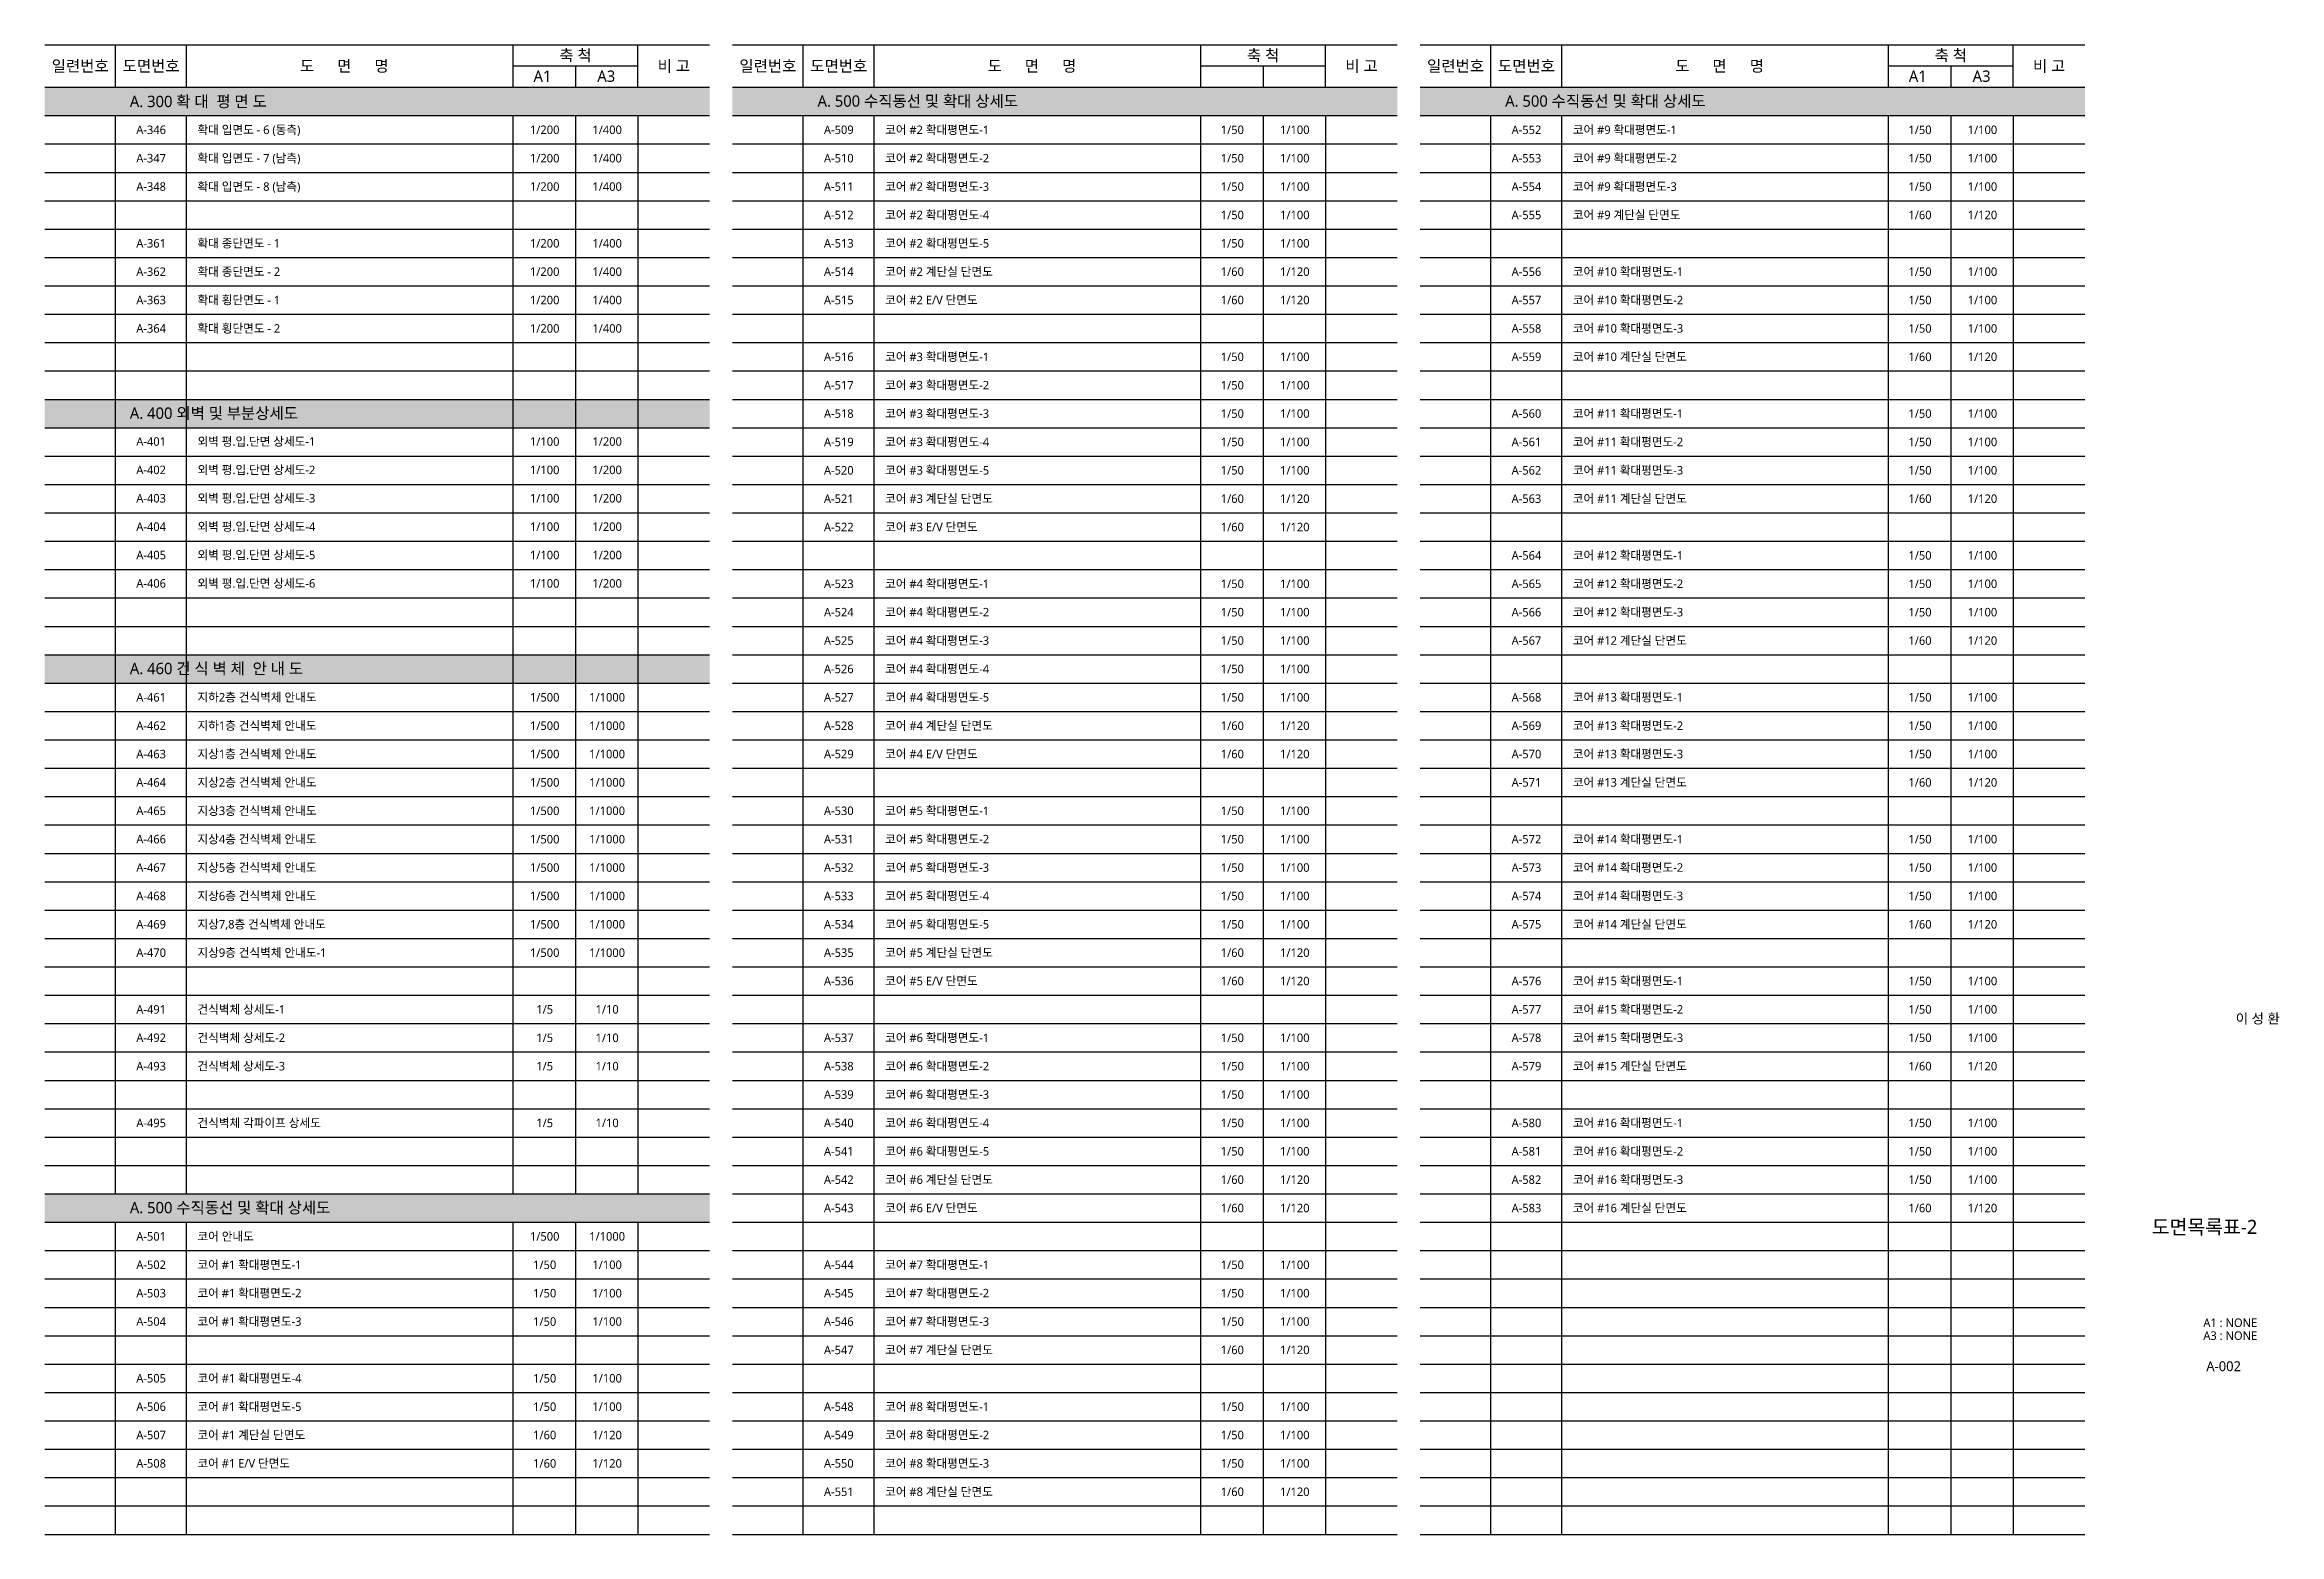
# Model space of a CAD drawing. Header units: millimetres. Extents: x 4153 to 7461, y -2683 to -2158.
# Drawn here: x 4993 to 5781, y -2683 to -2158 of the extents above; entities that cross this region are included whole.
import ezdxf
from ezdxf.enums import TextEntityAlignment as Align

# ---------------------------------------------------------------- set-up
doc = ezdxf.new("R2010")
doc.units = ezdxf.units.MM
doc.layers.get('0').update_dxf_attribs({"linetype": 'CONTINUOUS'})
for name, color, linetype in [('A-BORD-TEXT', 3, 'CONTINUOUS'), ('A-XXXX-SOLD', 252, 'CONTINUOUS'), ('A-XXXX-TABL', 7, 'CONTINUOUS'), ('A-XXXX-TXT2', 3, 'CONTINUOUS')]:
    doc.layers.add(name, color=color, linetype=linetype)
doc.styles.add('맑은고딕', font='malgun.ttf')

msp = doc.modelspace()

# ---------------------------------------------------------------- texts
at = {"layer": 'A-BORD-TEXT', "style": '맑은고딕'}
for s, p in [('이 성 환', (5780.75, -2503.45)), ('A-002', (5767.06, -2625.98))]:
    msp.add_text(s, height=3.5, dxfattribs=at).set_placement(p, align=Align.RIGHT)
msp.add_text('도면목록표-2', height=5, dxfattribs=at).set_placement((5754.24, -2575.15), align=Align.MIDDLE_CENTER)
for s, p in [('A1 : NONE', (5753.81, -2610.41)), ('A3 : NONE', (5753.81, -2614.94))]:
    msp.add_text(s, height=3, dxfattribs=at).set_placement(p)
at = {"layer": 'A-XXXX-TXT2', "style": '맑은고딕'}
for s, height, p in [('일련번호', 4, (5005.86, -2165.98)), ('도면번호', 4, (5030.86, -2165.98)), ('도      면      명', 4, (5098.9, -2165.98)), ('축 척', 4, (5180.37, -2162.23)), ('비 고', 4, (5214.99, -2165.98)), ('일련번호', 4, (5248.11, -2165.98)), ('도면번호', 4, (5273.11, -2165.98)), ('도      면      명', 4, (5341.15, -2165.98)), ('축 척', 4, (5422.62, -2162.23)), ('비 고', 4, (5457.24, -2165.98)), ('일련번호', 4, (5490.36, -2165.98)), ('도면번호', 4, (5515.36, -2165.98)), ('도      면      명', 4, (5583.4, -2165.98)), ('축 척', 4, (5664.87, -2162.23)), ('비 고', 4, (5699.49, -2165.98)), ('A1', 4, (5168.72, -2169.58)), ('A3', 4, (5191.19, -2169.58)), ('A1', 4, (5653.22, -2169.58)), ('A3', 4, (5675.69, -2169.58)), ('A-346', 3, (5030.86, -2188.48)), ('1/200', 3, (5169.5, -2188.48)), ('1/400', 3, (5191.5, -2188.48)), ('A-509', 3, (5273.11, -2188.48)), ('1/50', 3, (5411.75, -2188.48)), ('1/100', 3, (5433.75, -2188.48)), ('A-552', 3, (5515.36, -2188.48)), ('1/50', 3, (5654, -2188.48)), ('1/100', 3, (5676, -2188.48)), ('A-347', 3, (5030.86, -2198.48)), ('1/200', 3, (5169.5, -2198.48)), ('1/400', 3, (5191.5, -2198.48)), ('A-510', 3, (5273.11, -2198.48)), ('1/50', 3, (5411.75, -2198.48)), ('1/100', 3, (5433.75, -2198.48)), ('A-553', 3, (5515.36, -2198.48)), ('1/50', 3, (5654, -2198.48)), ('1/100', 3, (5676, -2198.48)), ('A-348', 3, (5030.86, -2208.48)), ('1/200', 3, (5169.5, -2208.48)), ('1/400', 3, (5191.5, -2208.48)), ('A-511', 3, (5273.11, -2208.48)), ('1/50', 3, (5411.75, -2208.48)), ('1/100', 3, (5433.75, -2208.48)), ('A-554', 3, (5515.36, -2208.48)), ('1/50', 3, (5654, -2208.48)), ('1/100', 3, (5676, -2208.48)), ('A-512', 3, (5273.11, -2218.48)), ('1/50', 3, (5411.75, -2218.48)), ('1/100', 3, (5433.75, -2218.48)), ('A-555', 3, (5515.36, -2218.48)), ('1/60', 3, (5654, -2218.48)), ('1/120', 3, (5676, -2218.48)), ('A-361', 3, (5030.86, -2228.48)), ('1/200', 3, (5169.5, -2228.48)), ('1/400', 3, (5191.5, -2228.48)), ('A-513', 3, (5273.11, -2228.48)), ('1/50', 3, (5411.75, -2228.48)), ('1/100', 3, (5433.75, -2228.48)), ('A-362', 3, (5030.86, -2238.48)), ('1/200', 3, (5169.5, -2238.48)), ('1/400', 3, (5191.5, -2238.48)), ('A-514', 3, (5273.11, -2238.48)), ('1/60', 3, (5411.75, -2238.48)), ('1/120', 3, (5433.75, -2238.48)), ('A-556', 3, (5515.36, -2238.48)), ('1/50', 3, (5654, -2238.48)), ('1/100', 3, (5676, -2238.48)), ('A-363', 3, (5030.86, -2248.48)), ('1/200', 3, (5169.5, -2248.48)), ('1/400', 3, (5191.5, -2248.48)), ('A-515', 3, (5273.11, -2248.48)), ('1/60', 3, (5411.75, -2248.48)), ('1/120', 3, (5433.75, -2248.48)), ('A-557', 3, (5515.36, -2248.48)), ('1/50', 3, (5654, -2248.48)), ('1/100', 3, (5676, -2248.48)), ('A-364', 3, (5030.86, -2258.48)), ('1/200', 3, (5169.5, -2258.48)), ('1/400', 3, (5191.5, -2258.48)), ('A-558', 3, (5515.36, -2258.48)), ('1/50', 3, (5654, -2258.48)), ('1/100', 3, (5676, -2258.48)), ('A-516', 3, (5273.11, -2268.48)), ('1/50', 3, (5411.75, -2268.48)), ('1/100', 3, (5433.75, -2268.48)), ('A-559', 3, (5515.36, -2268.48)), ('1/60', 3, (5654, -2268.48)), ('1/120', 3, (5676, -2268.48)), ('A-517', 3, (5273.11, -2278.48)), ('1/50', 3, (5411.75, -2278.48)), ('1/100', 3, (5433.75, -2278.48)), ('A-518', 3, (5273.11, -2288.48)), ('1/50', 3, (5411.75, -2288.48)), ('1/100', 3, (5433.75, -2288.48)), ('A-560', 3, (5515.36, -2288.48)), ('1/50', 3, (5654, -2288.48)), ('1/100', 3, (5676, -2288.48)), ('A-401', 3, (5030.86, -2298.34)), ('1/100', 3, (5169.5, -2298.34)), ('1/200', 3, (5191.5, -2298.34)), ('A-519', 3, (5273.11, -2298.48)), ('1/50', 3, (5411.75, -2298.48)), ('1/100', 3, (5433.75, -2298.48)), ('A-561', 3, (5515.36, -2298.48)), ('1/50', 3, (5654, -2298.48)), ('1/100', 3, (5676, -2298.48)), ('A-402', 3, (5030.86, -2308.34)), ('1/100', 3, (5169.5, -2308.34)), ('1/200', 3, (5191.5, -2308.34)), ('A-520', 3, (5273.11, -2308.48)), ('1/50', 3, (5411.75, -2308.48)), ('1/100', 3, (5433.75, -2308.48)), ('A-562', 3, (5515.36, -2308.48)), ('1/50', 3, (5654, -2308.48)), ('1/100', 3, (5676, -2308.48)), ('A-403', 3, (5030.86, -2318.34)), ('1/100', 3, (5169.5, -2318.34)), ('1/200', 3, (5191.5, -2318.34)), ('A-521', 3, (5273.11, -2318.48)), ('1/60', 3, (5411.75, -2318.48)), ('1/120', 3, (5433.75, -2318.48)), ('A-563', 3, (5515.36, -2318.48)), ('1/60', 3, (5654, -2318.48)), ('1/120', 3, (5676, -2318.48)), ('A-404', 3, (5030.86, -2328.34)), ('1/100', 3, (5169.5, -2328.34)), ('1/200', 3, (5191.5, -2328.34)), ('A-522', 3, (5273.11, -2328.48)), ('1/60', 3, (5411.75, -2328.48)), ('1/120', 3, (5433.75, -2328.48)), ('A-405', 3, (5030.86, -2338.34)), ('1/100', 3, (5169.5, -2338.34)), ('1/200', 3, (5191.5, -2338.34)), ('A-564', 3, (5515.36, -2338.48)), ('1/50', 3, (5654, -2338.48)), ('1/100', 3, (5676, -2338.48)), ('A-406', 3, (5030.86, -2348.34)), ('1/100', 3, (5169.5, -2348.34)), ('1/200', 3, (5191.5, -2348.34)), ('A-523', 3, (5273.11, -2348.48)), ('1/50', 3, (5411.75, -2348.48)), ('1/100', 3, (5433.75, -2348.48)), ('A-565', 3, (5515.36, -2348.48)), ('1/50', 3, (5654, -2348.48)), ('1/100', 3, (5676, -2348.48)), ('A-524', 3, (5273.11, -2358.48)), ('1/50', 3, (5411.75, -2358.48)), ('1/100', 3, (5433.75, -2358.48)), ('A-566', 3, (5515.36, -2358.48)), ('1/50', 3, (5654, -2358.48)), ('1/100', 3, (5676, -2358.48)), ('A-525', 3, (5273.11, -2368.48)), ('1/50', 3, (5411.75, -2368.48)), ('1/100', 3, (5433.75, -2368.48)), ('A-567', 3, (5515.36, -2368.48)), ('1/60', 3, (5654, -2368.48)), ('1/120', 3, (5676, -2368.48)), ('A-526', 3, (5273.11, -2378.48)), ('1/50', 3, (5411.75, -2378.48)), ('1/100', 3, (5433.75, -2378.48)), ('A-461', 3, (5030.86, -2388.48)), ('1/500', 3, (5169.5, -2388.48)), ('1/1000', 3, (5191.5, -2388.48)), ('A-527', 3, (5273.11, -2388.48)), ('1/50', 3, (5411.75, -2388.48)), ('1/100', 3, (5433.75, -2388.48)), ('A-568', 3, (5515.36, -2388.48)), ('1/50', 3, (5654, -2388.48)), ('1/100', 3, (5676, -2388.48)), ('A-462', 3, (5030.86, -2398.48)), ('1/500', 3, (5169.5, -2398.48)), ('1/1000', 3, (5191.5, -2398.48)), ('A-528', 3, (5273.11, -2398.48)), ('1/60', 3, (5411.75, -2398.48)), ('1/120', 3, (5433.75, -2398.48)), ('A-569', 3, (5515.36, -2398.48)), ('1/50', 3, (5654, -2398.48)), ('1/100', 3, (5676, -2398.48)), ('A-463', 3, (5030.86, -2408.48)), ('1/500', 3, (5169.5, -2408.48)), ('1/1000', 3, (5191.5, -2408.48)), ('A-529', 3, (5273.11, -2408.48)), ('1/60', 3, (5411.75, -2408.48)), ('1/120', 3, (5433.75, -2408.48)), ('A-570', 3, (5515.36, -2408.48)), ('1/50', 3, (5654, -2408.48)), ('1/100', 3, (5676, -2408.48)), ('A-464', 3, (5030.86, -2418.48)), ('1/500', 3, (5169.5, -2418.48)), ('1/1000', 3, (5191.5, -2418.48)), ('A-571', 3, (5515.36, -2418.48)), ('1/60', 3, (5654, -2418.48)), ('1/120', 3, (5676, -2418.48)), ('A-465', 3, (5030.86, -2428.48)), ('1/500', 3, (5169.5, -2428.48)), ('1/1000', 3, (5191.5, -2428.48)), ('A-530', 3, (5273.11, -2428.48)), ('1/50', 3, (5411.75, -2428.48)), ('1/100', 3, (5433.75, -2428.48)), ('A-466', 3, (5030.86, -2438.48)), ('1/500', 3, (5169.5, -2438.48)), ('1/1000', 3, (5191.5, -2438.48)), ('A-531', 3, (5273.11, -2438.48)), ('1/50', 3, (5411.75, -2438.48)), ('1/100', 3, (5433.75, -2438.48)), ('A-572', 3, (5515.36, -2438.48)), ('1/50', 3, (5654, -2438.48)), ('1/100', 3, (5676, -2438.48)), ('A-467', 3, (5030.86, -2448.48)), ('1/500', 3, (5169.5, -2448.48)), ('1/1000', 3, (5191.5, -2448.48)), ('A-532', 3, (5273.11, -2448.48)), ('1/50', 3, (5411.75, -2448.48)), ('1/100', 3, (5433.75, -2448.48)), ('A-573', 3, (5515.36, -2448.48)), ('1/50', 3, (5654, -2448.48)), ('1/100', 3, (5676, -2448.48)), ('A-468', 3, (5030.86, -2458.48)), ('1/500', 3, (5169.5, -2458.48)), ('1/1000', 3, (5191.5, -2458.48)), ('A-533', 3, (5273.11, -2458.48)), ('1/50', 3, (5411.75, -2458.48)), ('1/100', 3, (5433.75, -2458.48)), ('A-574', 3, (5515.36, -2458.48)), ('1/50', 3, (5654, -2458.48)), ('1/100', 3, (5676, -2458.48)), ('A-469', 3, (5030.86, -2468.48)), ('1/500', 3, (5169.5, -2468.48)), ('1/1000', 3, (5191.5, -2468.48)), ('A-534', 3, (5273.11, -2468.48)), ('1/50', 3, (5411.75, -2468.48)), ('1/100', 3, (5433.75, -2468.48)), ('A-575', 3, (5515.36, -2468.48)), ('1/60', 3, (5654, -2468.48)), ('1/120', 3, (5676, -2468.48)), ('A-470', 3, (5030.86, -2478.48)), ('1/500', 3, (5169.5, -2478.48)), ('1/1000', 3, (5191.5, -2478.48)), ('A-535', 3, (5273.11, -2478.48)), ('1/60', 3, (5411.75, -2478.48)), ('1/120', 3, (5433.75, -2478.48)), ('A-536', 3, (5273.11, -2488.48)), ('1/60', 3, (5411.75, -2488.48)), ('1/120', 3, (5433.75, -2488.48)), ('A-576', 3, (5515.36, -2488.48)), ('1/50', 3, (5654, -2488.48)), ('1/100', 3, (5676, -2488.48)), ('A-491', 3, (5030.86, -2498.48)), ('1/5', 3, (5169.5, -2498.48)), ('1/10', 3, (5191.5, -2498.48)), ('A-577', 3, (5515.36, -2498.48)), ('1/50', 3, (5654, -2498.48)), ('1/100', 3, (5676, -2498.48)), ('A-492', 3, (5030.86, -2508.48)), ('1/5', 3, (5169.5, -2508.48)), ('1/10', 3, (5191.5, -2508.48)), ('A-537', 3, (5273.11, -2508.48)), ('1/50', 3, (5411.75, -2508.48)), ('1/100', 3, (5433.75, -2508.48)), ('A-578', 3, (5515.36, -2508.48)), ('1/50', 3, (5654, -2508.48)), ('1/100', 3, (5676, -2508.48)), ('A-493', 3, (5030.86, -2518.48)), ('1/5', 3, (5169.5, -2518.48)), ('1/10', 3, (5191.5, -2518.48)), ('A-538', 3, (5273.11, -2518.48)), ('1/50', 3, (5411.75, -2518.48)), ('1/100', 3, (5433.75, -2518.48)), ('A-579', 3, (5515.36, -2518.48)), ('1/60', 3, (5654, -2518.48)), ('1/120', 3, (5676, -2518.48)), ('A-539', 3, (5273.11, -2528.48)), ('1/50', 3, (5411.75, -2528.48)), ('1/100', 3, (5433.75, -2528.48)), ('A-495', 3, (5030.86, -2538.48)), ('1/5', 3, (5169.5, -2538.48)), ('1/10', 3, (5191.5, -2538.48)), ('A-540', 3, (5273.11, -2538.48)), ('1/50', 3, (5411.75, -2538.48)), ('1/100', 3, (5433.75, -2538.48)), ('A-580', 3, (5515.36, -2538.48)), ('1/50', 3, (5654, -2538.48)), ('1/100', 3, (5676, -2538.48)), ('A-541', 3, (5273.11, -2548.48)), ('1/50', 3, (5411.75, -2548.48)), ('1/100', 3, (5433.75, -2548.48)), ('A-581', 3, (5515.36, -2548.48)), ('1/50', 3, (5654, -2548.48)), ('1/100', 3, (5676, -2548.48)), ('A-542', 3, (5273.11, -2558.48)), ('1/60', 3, (5411.75, -2558.48)), ('1/120', 3, (5433.75, -2558.48)), ('A-582', 3, (5515.36, -2558.48)), ('1/50', 3, (5654, -2558.48)), ('1/100', 3, (5676, -2558.48)), ('A-543', 3, (5273.11, -2568.48)), ('1/60', 3, (5411.75, -2568.48)), ('1/120', 3, (5433.75, -2568.48)), ('A-583', 3, (5515.36, -2568.48)), ('1/60', 3, (5654, -2568.48)), ('1/120', 3, (5676, -2568.48)), ('A-501', 3, (5030.86, -2578.48)), ('1/500', 3, (5169.5, -2578.48)), ('1/1000', 3, (5191.5, -2578.48)), ('A-502', 3, (5030.86, -2588.48)), ('1/50', 3, (5169.5, -2588.48)), ('1/100', 3, (5191.5, -2588.48)), ('A-544', 3, (5273.11, -2588.48)), ('1/50', 3, (5411.75, -2588.48)), ('1/100', 3, (5433.75, -2588.48)), ('A-503', 3, (5030.86, -2598.48)), ('1/50', 3, (5169.5, -2598.48)), ('1/100', 3, (5191.5, -2598.48)), ('A-545', 3, (5273.11, -2598.48)), ('1/50', 3, (5411.75, -2598.48)), ('1/100', 3, (5433.75, -2598.48)), ('A-504', 3, (5030.86, -2608.48)), ('1/50', 3, (5169.5, -2608.48)), ('1/100', 3, (5191.5, -2608.48)), ('A-546', 3, (5273.11, -2608.48)), ('1/50', 3, (5411.75, -2608.48)), ('1/100', 3, (5433.75, -2608.48)), ('A-547', 3, (5273.11, -2618.48)), ('1/60', 3, (5411.75, -2618.48)), ('1/120', 3, (5433.75, -2618.48)), ('A-505', 3, (5030.86, -2628.48)), ('1/50', 3, (5169.5, -2628.48)), ('1/100', 3, (5191.5, -2628.48)), ('A-506', 3, (5030.86, -2638.48)), ('1/50', 3, (5169.5, -2638.48)), ('1/100', 3, (5191.5, -2638.48)), ('A-548', 3, (5273.11, -2638.48)), ('1/50', 3, (5411.75, -2638.48)), ('1/100', 3, (5433.75, -2638.48)), ('A-507', 3, (5030.86, -2648.48)), ('1/60', 3, (5169.5, -2648.48)), ('1/120', 3, (5191.5, -2648.48)), ('A-549', 3, (5273.11, -2648.48)), ('1/50', 3, (5411.75, -2648.48)), ('1/100', 3, (5433.75, -2648.48)), ('A-508', 3, (5030.86, -2658.48)), ('1/60', 3, (5169.5, -2658.48)), ('1/120', 3, (5191.5, -2658.48)), ('A-550', 3, (5273.11, -2658.48)), ('1/50', 3, (5411.75, -2658.48)), ('1/100', 3, (5433.75, -2658.48)), ('A-551', 3, (5273.11, -2668.48)), ('1/60', 3, (5411.75, -2668.48)), ('1/120', 3, (5433.75, -2668.48))]:
    msp.add_text(s, height=height, dxfattribs=at).set_placement(p, align=Align.MIDDLE_CENTER)
for s, height, p in [('A. 300 확 대  평 면 도', 4, (5023.36, -2178.48)), ('확대 입면도 - 6 (동측)', 3, (5047.19, -2188.48)), ('코어 #2 확대평면도-1', 3, (5289.44, -2188.48)), ('코어 #9 확대평면도-1', 3, (5531.69, -2188.48)), ('확대 입면도 - 7 (남측)', 3, (5047.19, -2198.48)), ('코어 #2 확대평면도-2', 3, (5289.44, -2198.48)), ('코어 #9 확대평면도-2', 3, (5531.69, -2198.48)), ('확대 입면도 - 8 (남측)', 3, (5047.19, -2208.48)), ('코어 #2 확대평면도-3', 3, (5289.44, -2208.48)), ('코어 #9 확대평면도-3', 3, (5531.69, -2208.48)), ('코어 #2 확대평면도-4', 3, (5289.44, -2218.48)), ('코어 #9 계단실 단면도', 3, (5531.69, -2218.48)), ('확대 종단면도 - 1', 3, (5047.19, -2228.48)), ('코어 #2 확대평면도-5', 3, (5289.44, -2228.48)), ('확대 종단면도 - 2', 3, (5047.19, -2238.48)), ('코어 #2 계단실 단면도', 3, (5289.44, -2238.48)), ('코어 #10 확대평면도-1', 3, (5531.69, -2238.48)), ('확대 횡단면도 - 1', 3, (5047.19, -2248.48)), ('코어 #2 E/V 단면도', 3, (5289.44, -2248.48)), ('코어 #10 확대평면도-2', 3, (5531.69, -2248.48)), ('확대 횡단면도 - 2', 3, (5047.19, -2258.48)), ('코어 #10 확대평면도-3', 3, (5531.69, -2258.48)), ('코어 #3 확대평면도-1', 3, (5289.44, -2268.48)), ('코어 #10 계단실 단면도', 3, (5531.69, -2268.48)), ('코어 #3 확대평면도-2', 3, (5289.44, -2278.48)), ('A. 400 외벽 및 부분상세도', 4, (5023.36, -2288.34)), ('코어 #3 확대평면도-3', 3, (5289.44, -2288.48)), ('코어 #11 확대평면도-1', 3, (5531.69, -2288.48)), ('외벽 평.입.단면 상세도-1', 3, (5047.19, -2298.34)), ('코어 #3 확대평면도-4', 3, (5289.44, -2298.48)), ('코어 #11 확대평면도-2', 3, (5531.69, -2298.48)), ('외벽 평.입.단면 상세도-2', 3, (5047.19, -2308.34)), ('코어 #3 확대평면도-5', 3, (5289.44, -2308.48)), ('코어 #11 확대평면도-3', 3, (5531.69, -2308.48)), ('외벽 평.입.단면 상세도-3', 3, (5047.19, -2318.34)), ('코어 #3 계단실 단면도', 3, (5289.44, -2318.48)), ('코어 #11 계단실 단면도', 3, (5531.69, -2318.48)), ('외벽 평.입.단면 상세도-4', 3, (5047.19, -2328.34)), ('코어 #3 E/V 단면도', 3, (5289.44, -2328.48)), ('외벽 평.입.단면 상세도-5', 3, (5047.19, -2338.34)), ('코어 #12 확대평면도-1', 3, (5531.69, -2338.48)), ('외벽 평.입.단면 상세도-6', 3, (5047.19, -2348.34)), ('코어 #4 확대평면도-1', 3, (5289.44, -2348.48)), ('코어 #12 확대평면도-2', 3, (5531.69, -2348.48)), ('코어 #4 확대평면도-2', 3, (5289.44, -2358.48)), ('코어 #12 확대평면도-3', 3, (5531.69, -2358.48)), ('코어 #4 확대평면도-3', 3, (5289.44, -2368.48)), ('코어 #12 계단실 단면도', 3, (5531.69, -2368.48)), ('A. 460 건 식 벽 체  안 내 도', 4, (5023.36, -2378.34)), ('코어 #4 확대평면도-4', 3, (5289.44, -2378.48)), ('지하2층 건식벽체 안내도', 3, (5047.19, -2388.48)), ('코어 #4 확대평면도-5', 3, (5289.44, -2388.48)), ('코어 #13 확대평면도-1', 3, (5531.69, -2388.48)), ('지하1층 건식벽체 안내도', 3, (5047.19, -2398.48)), ('코어 #4 계단실 단면도', 3, (5289.44, -2398.48)), ('코어 #13 확대평면도-2', 3, (5531.69, -2398.48)), ('지상1층 건식벽체 안내도', 3, (5047.19, -2408.48)), ('코어 #4 E/V 단면도', 3, (5289.44, -2408.48)), ('코어 #13 확대평면도-3', 3, (5531.69, -2408.48)), ('지상2층 건식벽체 안내도', 3, (5047.19, -2418.48)), ('코어 #13 계단실 단면도', 3, (5531.69, -2418.48)), ('지상3층 건식벽체 안내도', 3, (5047.19, -2428.48)), ('코어 #5 확대평면도-1', 3, (5289.44, -2428.48)), ('지상4층 건식벽체 안내도', 3, (5047.19, -2438.48)), ('코어 #5 확대평면도-2', 3, (5289.44, -2438.48)), ('코어 #14 확대평면도-1', 3, (5531.69, -2438.48)), ('지상5층 건식벽체 안내도', 3, (5047.19, -2448.48)), ('코어 #5 확대평면도-3', 3, (5289.44, -2448.48)), ('코어 #14 확대평면도-2', 3, (5531.69, -2448.48)), ('지상6층 건식벽체 안내도', 3, (5047.19, -2458.48)), ('코어 #5 확대평면도-4', 3, (5289.44, -2458.48)), ('코어 #14 확대평면도-3', 3, (5531.69, -2458.48)), ('지상7,8층 건식벽체 안내도', 3, (5047.19, -2468.48)), ('코어 #5 확대평면도-5', 3, (5289.44, -2468.48)), ('코어 #14 계단실 단면도', 3, (5531.69, -2468.48)), ('지상9층 건식벽체 안내도-1', 3, (5047.19, -2478.48)), ('코어 #5 계단실 단면도', 3, (5289.44, -2478.48)), ('코어 #5 E/V 단면도', 3, (5289.44, -2488.48)), ('코어 #15 확대평면도-1', 3, (5531.69, -2488.48)), ('건식벽체 상세도-1', 3, (5047.19, -2498.48)), ('코어 #15 확대평면도-2', 3, (5531.69, -2498.48)), ('건식벽체 상세도-2', 3, (5047.19, -2508.48)), ('코어 #6 확대평면도-1', 3, (5289.44, -2508.48)), ('코어 #15 확대평면도-3', 3, (5531.69, -2508.48)), ('건식벽체 상세도-3', 3, (5047.19, -2518.48)), ('코어 #6 확대평면도-2', 3, (5289.44, -2518.48)), ('코어 #15 계단실 단면도', 3, (5531.69, -2518.48)), ('코어 #6 확대평면도-3', 3, (5289.44, -2528.48)), ('건식벽체 각파이프 상세도', 3, (5047.19, -2538.48)), ('코어 #6 확대평면도-4', 3, (5289.44, -2538.48)), ('코어 #16 확대평면도-1', 3, (5531.69, -2538.48)), ('코어 #6 확대평면도-5', 3, (5289.44, -2548.48)), ('코어 #16 확대평면도-2', 3, (5531.69, -2548.48)), ('코어 #6 계단실 단면도', 3, (5289.44, -2558.48)), ('코어 #16 확대평면도-3', 3, (5531.69, -2558.48)), ('코어 #6 E/V 단면도', 3, (5289.44, -2568.48)), ('코어 #16 계단실 단면도', 3, (5531.69, -2568.48)), ('코어 안내도', 3, (5047.19, -2578.48)), ('코어 #1 확대평면도-1', 3, (5047.19, -2588.48)), ('코어 #7 확대평면도-1', 3, (5289.44, -2588.48)), ('코어 #1 확대평면도-2', 3, (5047.19, -2598.48)), ('코어 #7 확대평면도-2', 3, (5289.44, -2598.48)), ('코어 #1 확대평면도-3', 3, (5047.19, -2608.48)), ('코어 #7 확대평면도-3', 3, (5289.44, -2608.48)), ('코어 #7 계단실 단면도', 3, (5289.44, -2618.48)), ('코어 #1 확대평면도-4', 3, (5047.19, -2628.48)), ('코어 #1 확대평면도-5', 3, (5047.19, -2638.48)), ('코어 #8 확대평면도-1', 3, (5289.44, -2638.48)), ('코어 #1 계단실 단면도', 3, (5047.19, -2648.48)), ('코어 #8 확대평면도-2', 3, (5289.44, -2648.48)), ('코어 #1 E/V 단면도', 3, (5047.19, -2658.48)), ('코어 #8 확대평면도-3', 3, (5289.44, -2658.48)), ('코어 #8 계단실 단면도', 3, (5289.44, -2668.48))]:
    msp.add_text(s, height=height, dxfattribs=at).set_placement(p, align=Align.MIDDLE_LEFT)

# ---------------------------------------------------------------- blocks, each defined once
blk = doc.blocks.new('Table')
at = {"layer": 'A-XXXX-TABL', "color": 2}
for p, q in [((0, 525), (234.25, 525)), ((242.25, 525), (476.5, 525)), ((484.5, 525), (718.75, 525)), ((0, 510), (234.25, 510)), ((242.25, 510), (476.5, 510)), ((484.5, 510), (718.75, 510)), ((0, 0), (234.25, 0)), ((242.25, 0), (476.5, 0)), ((484.5, 0), (718.75, 0))]:
    blk.add_line(p, q, dxfattribs=at)
at = {"layer": 'A-XXXX-TABL'}
for p, q in [((25, 510), (25, 525)), ((50, 510), (50, 525)), ((165, 510), (165, 525)), ((209, 510), (209, 525)), ((267.25, 510), (267.25, 525)), ((292.25, 510), (292.25, 525)), ((407.25, 510), (407.25, 525)), ((451.25, 510), (451.25, 525)), ((509.5, 510), (509.5, 525)), ((534.5, 510), (534.5, 525)), ((649.5, 510), (649.5, 525)), ((693.5, 510), (693.5, 525)), ((165, 517.5), (209, 517.5)), ((187, 517.5), (187, 510)), ((407.25, 517.5), (451.25, 517.5)), ((429.25, 517.5), (429.25, 510)), ((649.5, 517.5), (693.5, 517.5)), ((671.5, 517.5), (671.5, 510)), ((25, 0), (25, 500)), ((50, 0), (50, 500)), ((165, 0), (165, 500)), ((187, 500), (187, 0)), ((209, 500), (209, 0)), ((267.25, 0), (267.25, 500)), ((292.25, 0), (292.25, 500)), ((407.25, 0), (407.25, 500)), ((429.25, 500), (429.25, 0)), ((451.25, 500), (451.25, 0)), ((509.5, 0), (509.5, 500)), ((534.5, 0), (534.5, 500)), ((649.5, 0), (649.5, 500)), ((671.5, 500), (671.5, 0)), ((693.5, 500), (693.5, 0))]:
    blk.add_line(p, q, dxfattribs=at)
at = {"layer": 'A-XXXX-TABL', "color": 3}
for p, q in [((0, 500), (234.25, 500)), ((242.25, 500), (476.5, 500)), ((484.5, 500), (718.75, 500))]:
    blk.add_line(p, q, dxfattribs=at)
at = {"layer": 'A-XXXX-TABL', "color": 8}
for p, q in [((0, 490), (234.25, 490)), ((242.25, 490), (476.5, 490)), ((484.5, 490), (718.75, 490)), ((0, 480), (234.25, 480)), ((242.25, 480), (476.5, 480)), ((484.5, 480), (718.75, 480)), ((0, 470), (234.25, 470)), ((242.25, 470), (476.5, 470)), ((484.5, 470), (718.75, 470)), ((0, 460), (234.25, 460)), ((242.25, 460), (476.5, 460)), ((484.5, 460), (718.75, 460)), ((0, 450), (234.25, 450)), ((242.25, 450), (476.5, 450)), ((484.5, 450), (718.75, 450)), ((0, 440), (234.25, 440)), ((242.25, 440), (476.5, 440)), ((484.5, 440), (718.75, 440)), ((0, 430), (234.25, 430)), ((242.25, 430), (476.5, 430)), ((484.5, 430), (718.75, 430)), ((0, 420), (234.25, 420)), ((242.25, 420), (476.5, 420)), ((484.5, 420), (718.75, 420)), ((0, 410), (234.25, 410)), ((242.25, 410), (476.5, 410)), ((484.5, 410), (718.75, 410)), ((0, 400), (234.25, 400)), ((242.25, 400), (476.5, 400)), ((484.5, 400), (718.75, 400)), ((0, 390), (234.25, 390)), ((242.25, 390), (476.5, 390)), ((484.5, 390), (718.75, 390)), ((0, 380), (234.25, 380)), ((242.25, 380), (476.5, 380)), ((484.5, 380), (718.75, 380)), ((0, 370), (234.25, 370)), ((242.25, 370), (476.5, 370)), ((484.5, 370), (718.75, 370)), ((0, 360), (234.25, 360)), ((242.25, 360), (476.5, 360)), ((484.5, 360), (718.75, 360)), ((0, 350), (234.25, 350)), ((242.25, 350), (476.5, 350)), ((484.5, 350), (718.75, 350)), ((0, 340), (234.25, 340)), ((242.25, 340), (476.5, 340)), ((484.5, 340), (718.75, 340)), ((0, 330), (234.25, 330)), ((242.25, 330), (476.5, 330)), ((484.5, 330), (718.75, 330)), ((0, 320), (234.25, 320)), ((242.25, 320), (476.5, 320)), ((484.5, 320), (718.75, 320)), ((0, 310), (234.25, 310)), ((242.25, 310), (476.5, 310)), ((484.5, 310), (718.75, 310)), ((0, 300), (234.25, 300)), ((242.25, 300), (476.5, 300)), ((484.5, 300), (718.75, 300)), ((0, 290), (234.25, 290)), ((242.25, 290), (476.5, 290)), ((484.5, 290), (718.75, 290)), ((0, 280), (234.25, 280)), ((242.25, 280), (476.5, 280)), ((484.5, 280), (718.75, 280)), ((0, 270), (234.25, 270)), ((242.25, 270), (476.5, 270)), ((484.5, 270), (718.75, 270)), ((0, 260), (234.25, 260)), ((242.25, 260), (476.5, 260)), ((484.5, 260), (718.75, 260)), ((0, 250), (234.25, 250)), ((242.25, 250), (476.5, 250)), ((484.5, 250), (718.75, 250)), ((0, 240), (234.25, 240)), ((242.25, 240), (476.5, 240)), ((484.5, 240), (718.75, 240)), ((0, 230), (234.25, 230)), ((242.25, 230), (476.5, 230)), ((484.5, 230), (718.75, 230)), ((0, 220), (234.25, 220)), ((242.25, 220), (476.5, 220)), ((484.5, 220), (718.75, 220)), ((0, 210), (234.25, 210)), ((242.25, 210), (476.5, 210)), ((484.5, 210), (718.75, 210)), ((0, 200), (234.25, 200)), ((242.25, 200), (476.5, 200)), ((484.5, 200), (718.75, 200)), ((0, 190), (234.25, 190)), ((242.25, 190), (476.5, 190)), ((484.5, 190), (718.75, 190)), ((0, 180), (234.25, 180)), ((242.25, 180), (476.5, 180)), ((484.5, 180), (718.75, 180)), ((0, 170), (234.25, 170)), ((242.25, 170), (476.5, 170)), ((484.5, 170), (718.75, 170)), ((0, 160), (234.25, 160)), ((242.25, 160), (476.5, 160)), ((484.5, 160), (718.75, 160)), ((0, 150), (234.25, 150)), ((242.25, 150), (476.5, 150)), ((484.5, 150), (718.75, 150)), ((0, 140), (234.25, 140)), ((242.25, 140), (476.5, 140)), ((484.5, 140), (718.75, 140)), ((0, 130), (234.25, 130)), ((242.25, 130), (476.5, 130)), ((484.5, 130), (718.75, 130)), ((0, 120), (234.25, 120)), ((242.25, 120), (476.5, 120)), ((484.5, 120), (718.75, 120)), ((0, 110), (234.25, 110)), ((242.25, 110), (476.5, 110)), ((484.5, 110), (718.75, 110)), ((0, 100), (234.25, 100)), ((242.25, 100), (476.5, 100)), ((484.5, 100), (718.75, 100)), ((0, 90), (234.25, 90)), ((242.25, 90), (476.5, 90)), ((484.5, 90), (718.75, 90)), ((0, 80), (234.25, 80)), ((242.25, 80), (476.5, 80)), ((484.5, 80), (718.75, 80)), ((0, 70), (234.25, 70)), ((242.25, 70), (476.5, 70)), ((484.5, 70), (718.75, 70)), ((0, 60), (234.25, 60)), ((242.25, 60), (476.5, 60)), ((484.5, 60), (718.75, 60)), ((0, 50), (234.25, 50)), ((242.25, 50), (476.5, 50)), ((484.5, 50), (718.75, 50)), ((0, 40), (234.25, 40)), ((242.25, 40), (476.5, 40)), ((484.5, 40), (718.75, 40)), ((0, 30), (234.25, 30)), ((242.25, 30), (476.5, 30)), ((484.5, 30), (718.75, 30)), ((0, 20), (234.25, 20)), ((242.25, 20), (476.5, 20)), ((484.5, 20), (718.75, 20)), ((0, 10), (234.25, 10)), ((242.25, 10), (476.5, 10)), ((484.5, 10), (718.75, 10))]:
    blk.add_line(p, q, dxfattribs=at)

# ---------------------------------------------------------------- hatches: boundary and pattern name
at = {"layer": 'A-XXXX-SOLD'}
h = msp.add_hatch(color=256, dxfattribs=at)
h.dxf.hatch_style = 1
h.paths.add_polyline_path([(4993.36, -2183.48), (4993.36, -2173.48), (5227.61, -2173.48), (5227.61, -2183.48)])
h = msp.add_hatch(color=256, dxfattribs=at)
h.dxf.hatch_style = 1
h.paths.add_polyline_path([(4993.36, -2293.48), (4993.36, -2283.48), (5227.61, -2283.48), (5227.61, -2293.48)])
h = msp.add_hatch(color=256, dxfattribs=at)
h.dxf.hatch_style = 1
h.paths.add_polyline_path([(4993.36, -2383.48), (4993.36, -2373.48), (5227.61, -2373.48), (5227.61, -2383.48)])

# ---------------------------------------------------------------- linework, layer by layer
at = {"layer": 'A-XXXX-TABL', "color": 3}
for p, q in [((4993.36, -2283.48), (5227.61, -2283.48)), ((4993.36, -2293.48), (5227.61, -2293.48)), ((4993.36, -2373.48), (5227.61, -2373.48)), ((4993.36, -2383.48), (5227.61, -2383.48))]:
    msp.add_line(p, q, dxfattribs=at)

# ---------------------------------------------------------------- block references
msp.add_blockref('Table', (4993.36, -2683.48))

msp.set_redraw_order([(e.dxf.handle, doc.entitydb.next_handle()) for e in msp.query("TEXT MTEXT ATTDEF DIMENSION ARC_DIMENSION")])  # texts and dimensions are drawn at this point

# ---------------------------------------------------------------- next in the draw order: wipeouts: each hides what was drawn before it
for points in [[(5235.61, -2173.48), (5235.61, -2183.48), (5469.86, -2183.48), (5469.86, -2173.48)], [(5477.86, -2173.48), (5477.86, -2183.48), (5712.11, -2183.48), (5712.11, -2173.48)], [(4993.36, -2563.48), (4993.36, -2573.48), (5227.61, -2573.48), (5227.61, -2563.48)]]:
    msp.add_wipeout(points)

# ---------------------------------------------------------------- next in the draw order: hatches: boundary and pattern name
at = {"layer": 'A-XXXX-SOLD'}
h = msp.add_hatch(color=256, dxfattribs=at)
h.dxf.hatch_style = 1
h.paths.add_polyline_path([(5235.61, -2183.48), (5235.61, -2173.48), (5469.86, -2173.48), (5469.86, -2183.48)])
h = msp.add_hatch(color=256, dxfattribs=at)
h.dxf.hatch_style = 1
h.paths.add_polyline_path([(5477.86, -2183.48), (5477.86, -2173.48), (5712.11, -2173.48), (5712.11, -2183.48)])
h = msp.add_hatch(color=256, dxfattribs=at)
h.dxf.hatch_style = 1
h.paths.add_polyline_path([(4993.36, -2573.48), (4993.36, -2563.48), (5227.61, -2563.48), (5227.61, -2573.48)])

# ---------------------------------------------------------------- next in the draw order: linework, layer by layer
at = {"layer": 'A-XXXX-TABL', "color": 3}
for p, q in [((5235.61, -2173.48), (5469.86, -2173.48)), ((5477.86, -2173.48), (5712.11, -2173.48)), ((5235.61, -2183.48), (5469.86, -2183.48)), ((5477.86, -2183.48), (5712.11, -2183.48)), ((4993.36, -2563.48), (5227.61, -2563.48)), ((4993.36, -2573.48), (5227.61, -2573.48))]:
    msp.add_line(p, q, dxfattribs=at)

# ---------------------------------------------------------------- next in the draw order: texts
at = {"layer": 'A-XXXX-TXT2', "style": '맑은고딕'}
for p in [(5265.61, -2178.34), (5507.86, -2178.34), (5023.36, -2568.34)]:
    msp.add_text('A. 500 수직동선 및 확대 상세도', height=4, dxfattribs=at).set_placement(p, align=Align.MIDDLE_LEFT)

doc.saveas('drawing.dxf')
